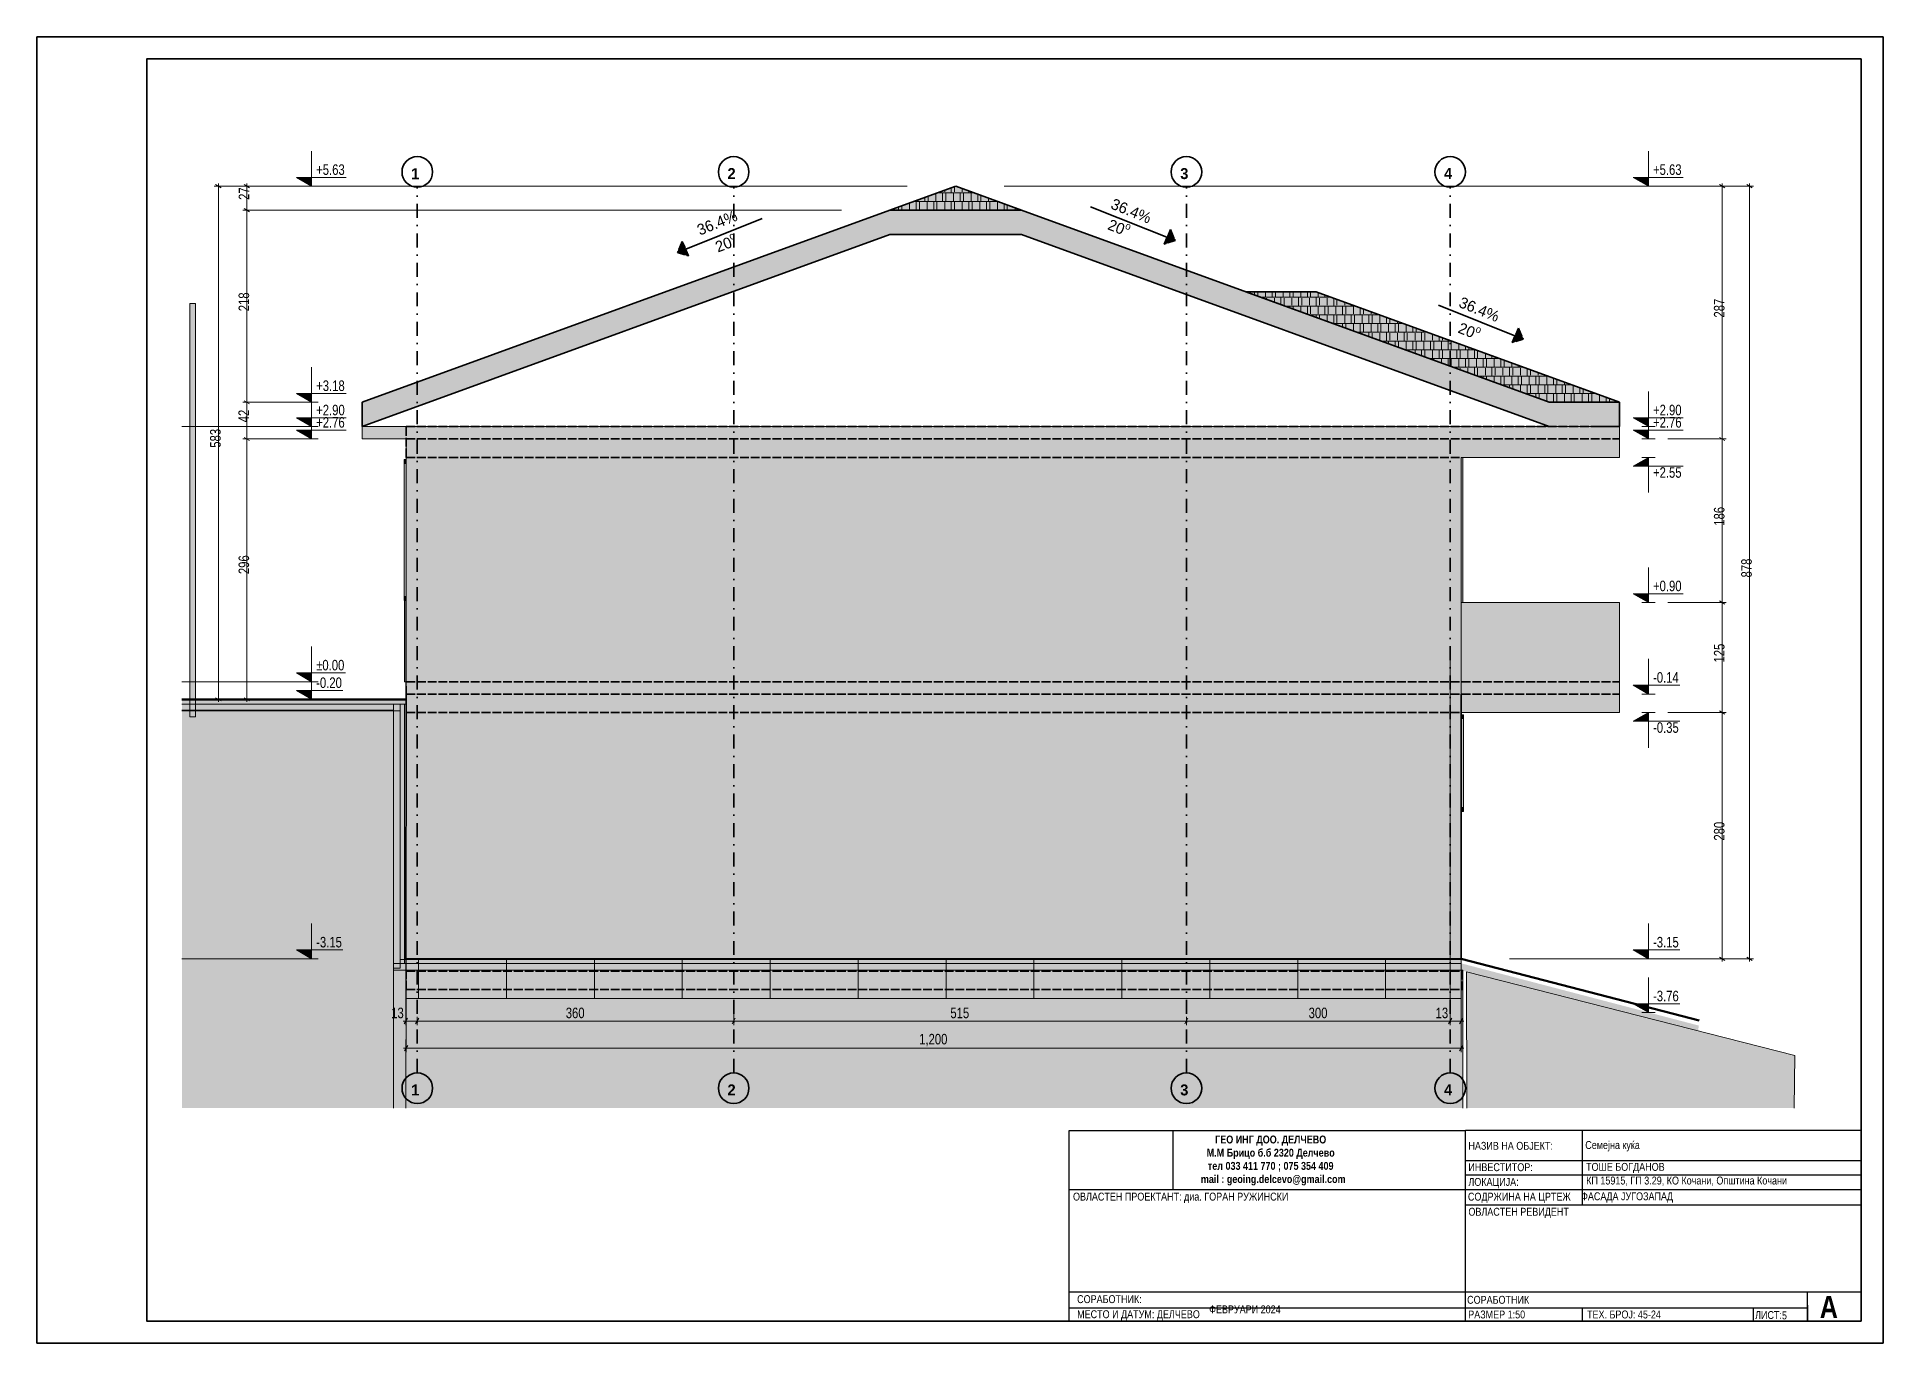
# Model space of a CAD drawing. Extents: x -1929 to 256751, y -18317 to 36108.
# Drawn here: x 145352 to 166352, y 2225 to 17075 of the extents above; entities that cross this region are included whole.
import ezdxf

# ---------------------------------------------------------------- set-up
doc = ezdxf.new("R2010")
doc.units = 0
doc.header["$LTSCALE"] = 5
doc.header["$MEASUREMENT"] = 0
doc.linetypes.add('- Осеви линии', pattern=[670.277762, 317.5, -176.388889, 0, -176.388874])
doc.linetypes.add('- Скирити линии', pattern=[245, 200, -45])
for name, color, linetype, lineweight in [('1', 8, 'Continuous', 13), ('101', 253, 'Continuous', 15), ('129', 255, 'Continuous', 0), ('133', 255, 'Continuous', 0), ('164', 255, 'Continuous', 15), ('21', 7, 'Continuous', 50), ('41', 7, 'Continuous', 35), ('46', 9, 'Continuous', 35), ('7', 7, 'Continuous', 25), ('85', 252, 'Continuous', 20)]:
    doc.layers.add(name, color=color, linetype=linetype, lineweight=lineweight)
for name, color, linetype, lineweight, true_color in [('142', 7, 'Continuous', 35, 0x2a2a2a), ('162', 7, 'Continuous', 15, 0xaaaaaa), ('3', 7, 'Continuous', 18, 0x7c7c7c), ('61', 7, 'Continuous', 20, 0x6a6a6a), ('65', 7, 'Continuous', 20, 0x4e4e4e), ('87', 7, 'Continuous', 20, 0x6a6a6a), ('88', 7, 'Continuous', 20, 0x5e5e5e), ('89', 7, 'Continuous', 20, 0x111111)]:
    doc.layers.add(name, color=color, linetype=linetype, lineweight=lineweight, true_color=true_color)
doc.layers.add('4 _ - Фрагмент - Разрез.2D Elements', color=7, linetype='Continuous')
doc.layers.add('RGB colored ARCHICAD elements', color=7, linetype='Continuous')
doc.styles.add('GENERATED_STYLE_4', font='arial.ttf')
doc.styles.add('GENERATED_STYLE_5', font='arialbd.ttf')
doc.styles.add('GENERATED_STYLE_6', font='Cambria Math.ttf')

msp = doc.modelspace()

# ---------------------------------------------------------------- texts
at = {"layer": '1', "linetype": 'Continuous', "lineweight": 13, "char_height": 120, "attachment_point": 7, "style": 'GENERATED_STYLE_6'}
for s, insert in [('\\A1;{\\W0.800000x;\\pql;\\fCentury Gothic|b0|i0|c0|p34;+5.63}', (148528.2, 15505.1)), ('\\A1;{\\W0.800000x;\\pql;\\fCentury Gothic|b0|i0|c0|p34;+5.63}', (163735, 15505.1)), ('\\A1;{\\W0.800000x;\\pql;\\fCentury Gothic|b0|i0|c0|p34;+3.18}', (148528.2, 13048.3)), ('\\A1;{\\W0.800000x;\\pql;\\fCentury Gothic|b0|i0|c0|p34;+2.90}', (148528.2, 12771.6)), ('\\A1;{\\W0.800000x;\\pql;\\fCentury Gothic|b0|i0|c0|p34;+2.90}', (163735, 12771.6)), ('\\A1;{\\W0.800000x;\\pql;\\fCentury Gothic|b0|i0|c0|p34;+2.76}', (148528.2, 12631.6)), ('\\A1;{\\W0.800000x;\\pql;\\fCentury Gothic|b0|i0|c0|p34;+2.76}', (163735, 12631.6)), ('\\A1;{\\W0.800000x;\\pql;\\fCentury Gothic|b0|i0|c0|p34;+2.55}', (163735, 12061.6)), ('\\A1;{\\W0.800000x;\\pql;\\fCentury Gothic|b0|i0|c0|p34;+0.90}', (163735, 10771.6)), ('\\A1;{\\W0.800000x;\\pql;\\fCentury Gothic|b0|i0|c0|p34;±0.00}', (148528.2, 9871.6)), ('\\A1;{\\W0.800000x;\\pql;\\fCentury Gothic|b0|i0|c0|p34;-0.20}', (148528.2, 9671.6)), ('\\A1;{\\W0.800000x;\\pql;\\fCentury Gothic|b0|i0|c0|p34;-0.14}', (163735, 9731.6)), ('\\A1;{\\W0.800000x;\\pql;\\fCentury Gothic|b0|i0|c0|p34;-0.35}', (163735, 9161.6)), ('\\A1;{\\W0.800000x;\\pql;\\fCentury Gothic|b0|i0|c0|p34;-3.15}', (148528.2, 6721.6)), ('\\A1;{\\W0.800000x;\\pql;\\fCentury Gothic|b0|i0|c0|p34;-3.15}', (163735, 6721.6)), ('\\A1;{\\W0.800000x;\\pql;\\fCentury Gothic|b0|i0|c0|p34;-3.76}', (163735, 6109.4)), ('\\A1;{\\W0.800000x;\\pql;\\fCentury Gothic|b0|i0|c0|p34;13}', (149381.7, 5917.1)), ('\\A1;{\\W0.800000x;\\pql;\\fCentury Gothic|b0|i0|c0|p34;360}', (151367.5, 5917.1)), ('\\A1;{\\W0.800000x;\\pql;\\fCentury Gothic|b0|i0|c0|p34;515}', (155742.4, 5917.1)), ('\\A1;{\\W0.800000x;\\pql;\\fCentury Gothic|b0|i0|c0|p34;300}', (159817.4, 5917.1)), ('\\A1;{\\W0.800000x;\\pql;\\fCentury Gothic|b0|i0|c0|p34;13}', (161261.8, 5917.1)), ('\\A1;{\\W0.800000x;\\pql;\\fCentury Gothic|b0|i0|c0|p34;1,200}', (155387.1, 5598.6))]:
    msp.add_mtext(s, dxfattribs=dict(at, insert=insert))
at = {"layer": '1', "linetype": 'Continuous', "lineweight": 13, "char_height": 120, "attachment_point": 7, "rotation": 90, "style": 'GENERATED_STYLE_6'}
for s, insert in [('\\A1;{\\W0.800000x;\\pql;\\fCentury Gothic|b0|i0|c0|p34;27}', (147767.1, 15222.5)), ('\\A1;{\\W0.800000x;\\pql;\\fCentury Gothic|b0|i0|c0|p34;218}', (147767.1, 13956.6)), ('\\A1;{\\W0.800000x;\\pql;\\fCentury Gothic|b0|i0|c0|p34;287}', (164549.4, 13884.8)), ('\\A1;{\\W0.800000x;\\pql;\\fCentury Gothic|b0|i0|c0|p34;42}', (147764, 12693.9)), ('\\A1;{\\W0.800000x;\\pql;\\fCentury Gothic|b0|i0|c0|p34;583}', (147443.1, 12404.8)), ('\\A1;{\\W0.800000x;\\pql;\\fCentury Gothic|b0|i0|c0|p34;186}', (164549.4, 11518)), ('\\A1;{\\W0.800000x;\\pql;\\fCentury Gothic|b0|i0|c0|p34;296}', (147767.1, 10968)), ('\\A1;{\\W0.800000x;\\pql;\\fCentury Gothic|b0|i0|c0|p34;878}', (164859.7, 10929.8)), ('\\A1;{\\W0.800000x;\\pql;\\fCentury Gothic|b0|i0|c0|p34;125}', (164549.4, 9963)), ('\\A1;{\\W0.800000x;\\pql;\\fCentury Gothic|b0|i0|c0|p34;280}', (164549.4, 7938))]:
    msp.add_mtext(s, dxfattribs=dict(at, insert=insert))
at = {"layer": '4 _ - Фрагмент - Разрез.2D Elements', "linetype": 'Continuous', "lineweight": 35, "char_height": 90}
for s, insert, attachment_point, style in [('\\A1;\\pxqc;{\\fCentury Gothic|b1|i0|c204|p34;\\W0.85;ГЕО ИНГ ДОО. ДЕЛЧЕВО\\PМ.М Брицо б.б 2320 Делчево \\Pтел 033 411 770 ; 075 354 409 \\P  mail : geoing.delcevo@gmail.com}', (159386.1, 4300.9), 5, 'GENERATED_STYLE_5'), ('\\A1;{\\W0.850000x;\\pql;\\fCentury Gothic|b0|i0|c204|p34;КП 15915, ГП 3.29, КО Кочани, Општина Кочани\\P\\pql;\\fCentury Gothic|b0|i0|c204|p34;}', (162974.8, 4064.8), 4, 'GENERATED_STYLE_4'), ('\\A1;{\\W0.850000x;\\pql;\\fCentury Gothic|b0|i0|c204|p34;ОВЛАСТЕН РЕВИДЕНТ\\P\\pqc;\\fCentury Gothic|b0|i0|c204|p34;}', (161635.1, 3705), 4, 'GENERATED_STYLE_4')]:
    msp.add_mtext(s, dxfattribs=dict(at, insert=insert, attachment_point=attachment_point, style=style))
at = {"layer": '41', "color": 7, "linetype": 'Continuous', "lineweight": 35, "char_height": 90, "attachment_point": 4, "style": 'GENERATED_STYLE_4'}
for s, insert in [('\\A1;{\\W0.850000x;\\pql;\\fCentury Gothic|b0|i0|c204|p34;НАЗИВ НА ОБЈЕКТ:}', (161635.1, 4467.2)), ('\\A1;{\\W0.850000x;\\pql;\\fCentury Gothic|b0|i0|c204|p34;Семејна куќа}', (162964.4, 4463.4)), ('\\A1;{\\W0.850000x;\\pql;\\fCentury Gothic|b0|i0|c204|p34;ИНВЕСТИТОР:}', (161635.1, 4224.2)), ('\\A1;{\\W0.850000x;\\pql;\\fCentury Gothic|b0|i0|c204|p34;ТОШЕ БОГДАНОВ}', (162973.6, 4215.5)), ('\\A1;{\\W0.850000x;\\pql;\\fCentury Gothic|b0|i0|c204|p34;ЛОКАЦИЈА:}', (161635.1, 4044.4)), ('\\A1;{\\W0.850000x;\\pql;\\fCentury Gothic|b0|i0|c204|p34;ОВЛАСТЕН ПРОЕКТАНТ: диа. \\fCentury Gothic|b0|i0|c204|p34;ГОРАН РУЖИНСКИ}', (157137.3, 3877.5)), ('\\A1;{\\W0.850000x;\\pql;\\fCentury Gothic|b0|i0|c204|p34;СОДРЖИНА НА ЦРТЕЖ}', (161629.8, 3876.6)), ('\\A1;{\\W0.850000x;\\pql;\\fCentury Gothic|b0|i0|c204|p34;СОРАБОТНИК:}', (157184.2, 2724)), ('\\A1;{\\W0.850000x;\\pql;\\fCentury Gothic|b0|i0|c204|p34;СОРАБОТНИК}', (161620.4, 2716.4)), ('\\A1;{\\W0.850000x;\\pql;\\fCentury Gothic|b0|i0|c204|p34;МЕСТО И ДАТУМ: ДЕЛЧЕВО}', (157184.2, 2540.3)), ('\\A1;{\\W0.850000x;\\pql;\\fCentury Gothic|b0|i0|c204|p34;ФЕВРУАРИ 2024\\P\\pql;\\fCentury Gothic|b0|i0|c204|p34;}', (158685.7, 2607.6)), ('\\A1;{\\W0.850000x;\\pql;\\fCentury Gothic|b0|i0|c204|p34;РАЗМЕР 1:50}', (161632.8, 2549.7)), ('\\A1;{\\W0.850000x;\\pql;\\fCentury Gothic|b0|i0|c204|p34;ТЕХ. БРОЈ: \\fCentury Gothic|b0|i0|c204|p34;45-24}', (162984.3, 2549.7)), ('\\A1;{\\W0.850000x;\\pql;\\fCentury Gothic|b0|i0|c204|p34;ЛИСТ: }', (164896, 2543.5))]:
    msp.add_mtext(s, dxfattribs=dict(at, insert=insert))
at = {"layer": '46', "color": 254, "linetype": 'Continuous', "lineweight": 35}
for s, insert, char_height, attachment_point, style in [('\\A1;{\\pqc;\\fCentury Gothic|b1|i0|c204|p34;1}', (149654.8, 15520.8), 125, 5, 'GENERATED_STYLE_5'), ('\\A1;{\\pqc;\\fCentury Gothic|b1|i0|c204|p34;2}', (153253.4, 15522.4), 125, 5, 'GENERATED_STYLE_5'), ('\\A1;{\\pqc;\\fCentury Gothic|b1|i0|c204|p34;3}', (158403.4, 15520.8), 125, 5, 'GENERATED_STYLE_5'), ('\\A1;{\\pqc;\\fCentury Gothic|b1|i0|c204|p34;4}', (161404, 15522.4), 125, 5, 'GENERATED_STYLE_5'), ('\\A1;{\\pqc;\\fCentury Gothic|b1|i0|c204|p34;1}', (149654.8, 5102.6), 125, 5, 'GENERATED_STYLE_5'), ('\\A1;{\\pqc;\\fCentury Gothic|b1|i0|c204|p34;2}', (153253.4, 5104.2), 125, 5, 'GENERATED_STYLE_5'), ('\\A1;{\\pqc;\\fCentury Gothic|b1|i0|c204|p34;3}', (158403.4, 5102.6), 125, 5, 'GENERATED_STYLE_5'), ('\\A1;{\\pqc;\\fCentury Gothic|b1|i0|c204|p34;4}', (161404, 5104.2), 125, 5, 'GENERATED_STYLE_5'), ('\\A1;{\\W0.850000x;\\pql;\\fCentury Gothic|b0|i0|c204|p34;ФАСАДА \\fCentury Gothic|b0|i0|c204|p34;ЈУГОЗАПАД}', (162916.6, 3880.9), 90, 4, 'GENERATED_STYLE_4'), ('\\A1;{\\W0.850000x;\\pql;\\fCentury Gothic|b1|i0|c204|p34;А}', (165632.2, 2636.5), 250, 4, 'GENERATED_STYLE_5'), ('\\A1;{\\W0.850000x;\\pql;\\fCentury Gothic|b0|i0|c204|p34;5}', (165201.5, 2538.9), 90, 4, 'GENERATED_STYLE_4')]:
    msp.add_mtext(s, dxfattribs=dict(at, insert=insert, char_height=char_height, attachment_point=attachment_point, style=style))
at = {"layer": '46', "color": 254, "linetype": 'Continuous', "lineweight": 35, "char_height": 125, "attachment_point": 5, "style": 'GENERATED_STYLE_4'}
for s, insert, rotation in [('\\A1;{\\pqc;\\fCentury Gothic|b0|i0|c204|p34;36.4%}', (157799.3, 15096.5), 337.96923), ('\\A1;{\\pqc;\\fCentury Gothic|b0|i0|c204|p34;36.4%}', (153089.5, 14962), 22.03077), ('\\A1;{\\pqc;\\fCentury Gothic|b0|i0|c204|p34;20\\fCentury Gothic|b0|i0|c204|p34;\\A1{\\H.66x;\\Sо^  ;}}', (157659.1, 14904.7), 338.82195), ('\\A1;{\\pqc;\\fCentury Gothic|b0|i0|c204|p34;20\\fCentury Gothic|b0|i0|c204|p34;\\A1{\\H.66x;\\Sо^  ;}}', (153190.8, 14726.1), 21.17805), ('\\A1;{\\pqc;\\fCentury Gothic|b0|i0|c204|p34;36.4%}', (161758.3, 13977.1), 337.96923), ('\\A1;{\\pqc;\\fCentury Gothic|b0|i0|c204|p34;20\\fCentury Gothic|b0|i0|c204|p34;\\A1{\\H.66x;\\Sо^  ;}}', (161644.3, 13730.2), 338.82195)]:
    msp.add_mtext(s, dxfattribs=dict(at, insert=insert, rotation=rotation))

# ---------------------------------------------------------------- blocks, each defined once
blk = doc.blocks.new('*X261')
at = {"layer": '1', "color": 250, "linetype": 'Continuous', "lineweight": 13, "true_color": 0x2a2a2a}
for p, q in [((202.02, 260.51), (202.02, 259.59)), ((202.76, 259.76), (202.76, 260.78)), ((204.52, 259.76), (204.52, 261.41)), ((210.02, 261.58), (204.95, 261.58)), ((206.02, 259.59), (206.02, 261.58)), ((206.52, 261.75), (206.52, 262.14)), ((206.76, 259.76), (206.76, 261.41)), ((208.02, 261.58), (208.02, 262.69)), ((208.52, 259.76), (208.52, 261.41)), ((208.76, 261.75), (208.76, 262.96)), ((213.08, 261.58), (210.02, 261.58)), ((210.02, 261.58), (210.02, 259.59)), ((210.52, 261.75), (210.52, 262.51)), ((210.76, 259.76), (210.76, 261.41)), ((212.02, 261.58), (212.02, 261.96)), ((212.52, 259.76), (212.52, 261.41)), ((214.02, 259.59), (214.02, 261.23)), ((214.76, 259.76), (214.76, 260.97)), ((194.52, 257.77), (194.52, 257.78)), ((196.02, 257.6), (196.02, 258.32)), ((196.76, 257.77), (196.76, 258.59)), ((198.52, 257.77), (198.52, 259.23)), ((199.49, 259.59), (202.02, 259.59)), ((200.02, 257.6), (200.02, 259.59)), ((200.52, 259.76), (200.52, 259.96)), ((200.76, 257.77), (200.76, 259.41)), ((202.02, 259.59), (210.02, 259.59)), ((202.52, 257.77), (202.52, 259.41)), ((204.02, 257.6), (204.02, 259.59)), ((204.76, 257.77), (204.76, 259.41)), ((206.52, 257.77), (206.52, 259.41)), ((208.02, 257.6), (208.02, 259.59)), ((208.76, 257.77), (208.76, 259.41)), ((210.02, 259.59), (218.02, 259.59)), ((210.52, 257.77), (210.52, 259.41)), ((212.02, 257.6), (212.02, 259.59)), ((212.76, 257.77), (212.76, 259.41)), ((214.52, 257.77), (214.52, 259.41)), ((216.02, 257.6), (216.02, 259.59)), ((216.52, 259.76), (216.52, 260.32)), ((216.76, 257.77), (216.76, 259.41)), ((218.02, 259.78), (218.02, 259.59)), ((218.02, 259.59), (218.55, 259.59)), ((218.52, 257.77), (218.52, 259.41)), ((220.02, 257.6), (220.02, 259.05)), ((220.76, 257.77), (220.76, 258.78)), ((222.52, 257.77), (222.52, 258.14))]:
    blk.add_line(p, q, dxfattribs=at)
blk = doc.blocks.new('*X262')
at = {"layer": '1', "color": 250, "linetype": 'Continuous', "lineweight": 13, "true_color": 0x2a2a2a}
for p, q in [((275.52, 238.85), (275.52, 239.03)), ((277.02, 238.3), (277.02, 239.03)), ((277.76, 238.04), (277.76, 239.03)), ((283.02, 237.81), (278.39, 237.81)), ((279.02, 237.58), (279.02, 237.81)), ((279.52, 237.98), (279.52, 239.03)), ((279.76, 237.31), (279.76, 237.63)), ((281.02, 237.81), (281.02, 239.03)), ((281.52, 236.67), (281.52, 237.63)), ((281.76, 237.98), (281.76, 239.03)), ((291.02, 237.81), (283.02, 237.81)), ((283.02, 237.81), (283.02, 236.12)), ((283.52, 237.98), (283.52, 239.03)), ((283.76, 235.99), (283.76, 237.63)), ((283.86, 235.81), (291.02, 235.81)), ((285.02, 237.81), (285.02, 239.03)), ((285.02, 235.39), (285.02, 235.81)), ((285.52, 235.99), (285.52, 237.63)), ((285.76, 237.98), (285.76, 239.03)), ((285.76, 235.12), (285.76, 235.64)), ((287.02, 235.81), (287.02, 237.81)), ((287.52, 237.98), (287.52, 239.03)), ((287.52, 234.48), (287.52, 235.64)), ((287.76, 235.99), (287.76, 237.63)), ((289.02, 237.81), (289.02, 239.03)), ((289.02, 233.94), (289.02, 235.81)), ((289.52, 235.99), (289.52, 237.63)), ((289.76, 237.98), (289.76, 239.03)), ((289.76, 234), (289.76, 235.64)), ((294.39, 237.81), (291.02, 237.81)), ((291.02, 237.81), (291.02, 235.81)), ((291.02, 235.81), (299.02, 235.81)), ((291.52, 237.98), (291.52, 238.85)), ((291.52, 234), (291.52, 235.64)), ((291.76, 235.99), (291.76, 237.63)), ((293.02, 237.81), (293.02, 238.3)), ((293.02, 233.82), (293.02, 235.81)), ((293.52, 235.99), (293.52, 237.63)), ((293.76, 237.98), (293.76, 238.04)), ((293.76, 234), (293.76, 235.64)), ((295.02, 235.81), (295.02, 237.58)), ((295.52, 234), (295.52, 235.64)), ((295.76, 235.99), (295.76, 237.31)), ((297.02, 233.82), (297.02, 235.81)), ((297.52, 235.99), (297.52, 236.67)), ((297.76, 234), (297.76, 235.64)), ((299.02, 236.12), (299.02, 235.81)), ((299.02, 235.81), (299.86, 235.81)), ((299.52, 234), (299.52, 235.64)), ((301.02, 233.82), (301.02, 235.39)), ((291.02, 233.82), (289.33, 233.82)), ((299.02, 233.82), (291.02, 233.82)), ((291.02, 233.82), (291.02, 233.21)), ((291.76, 232.94), (291.76, 233.65)), ((293.52, 232.3), (293.52, 233.65)), ((294.8, 231.83), (299.02, 231.83)), ((295.02, 231.83), (295.02, 233.82)), ((295.52, 231.57), (295.52, 231.66)), ((295.76, 232), (295.76, 233.65)), ((297.02, 231.03), (297.02, 231.83)), ((297.52, 232), (297.52, 233.65)), ((297.76, 230.76), (297.76, 231.66)), ((305.33, 233.82), (299.02, 233.82)), ((299.02, 233.82), (299.02, 231.83)), ((299.02, 231.83), (307.02, 231.83)), ((299.52, 230.12), (299.52, 231.66)), ((299.76, 232), (299.76, 233.65)), ((301.02, 229.84), (301.02, 231.83)), ((301.52, 232), (301.52, 233.65)), ((301.76, 234), (301.76, 235.12)), ((301.76, 230.01), (301.76, 231.66)), ((303.02, 231.83), (303.02, 233.82)), ((303.52, 234), (303.52, 234.48)), ((303.52, 230.01), (303.52, 231.66)), ((303.76, 232), (303.76, 233.65)), ((305.02, 233.82), (305.02, 233.94)), ((305.02, 229.84), (305.02, 231.83)), ((305.52, 232), (305.52, 233.65)), ((305.76, 230.01), (305.76, 231.66)), ((307.02, 233.21), (307.02, 231.83)), ((307.02, 231.83), (310.8, 231.83)), ((307.52, 230.01), (307.52, 231.66)), ((307.76, 232), (307.76, 232.94)), ((309.02, 229.84), (309.02, 231.83)), ((309.52, 232), (309.52, 232.3)), ((309.76, 230.01), (309.76, 231.66)), ((311.52, 230.01), (311.52, 231.57)), ((313.02, 229.84), (313.02, 231.03)), ((307.02, 229.84), (300.26, 229.84)), ((301.52, 229.39), (301.52, 229.67)), ((303.02, 228.84), (303.02, 229.84)), ((303.76, 228.57), (303.76, 229.67)), ((305.52, 228.02), (305.52, 229.67)), ((305.73, 227.85), (307.02, 227.85)), ((315.02, 229.84), (307.02, 229.84)), ((307.02, 229.84), (307.02, 227.85)), ((307.02, 227.85), (315.02, 227.85)), ((307.52, 227.2), (307.52, 227.68)), ((307.76, 228.02), (307.76, 229.67)), ((309.02, 226.66), (309.02, 227.85)), ((309.52, 228.02), (309.52, 229.67)), ((309.76, 226.39), (309.76, 227.68)), ((311.02, 227.85), (311.02, 229.84)), ((311.52, 226.03), (311.52, 227.68)), ((311.76, 228.02), (311.76, 229.67)), ((313.02, 225.86), (313.02, 227.85)), ((313.52, 228.02), (313.52, 229.67)), ((313.76, 230.01), (313.76, 230.76)), ((313.76, 226.03), (313.76, 227.68)), ((316.26, 229.84), (315.02, 229.84)), ((315.02, 229.84), (315.02, 227.85)), ((315.02, 227.85), (321.73, 227.85)), ((315.52, 230.01), (315.52, 230.12)), ((315.52, 226.03), (315.52, 227.68)), ((315.76, 228.02), (315.76, 229.67)), ((317.02, 225.86), (317.02, 227.85)), ((317.52, 228.02), (317.52, 229.39)), ((317.76, 226.03), (317.76, 227.68)), ((319.02, 227.85), (319.02, 228.84)), ((319.52, 226.03), (319.52, 227.68)), ((319.76, 228.02), (319.76, 228.57)), ((321.02, 225.86), (321.02, 227.85)), ((321.76, 226.03), (321.76, 227.68)), ((323.52, 226.03), (323.52, 227.2)), ((315.02, 225.86), (311.2, 225.86)), ((311.76, 225.66), (311.76, 225.69)), ((313.52, 225.02), (313.52, 225.69)), ((323.02, 225.86), (315.02, 225.86)), ((315.02, 225.86), (315.02, 224.47)), ((315.76, 224.2), (315.76, 225.69)), ((316.67, 223.87), (323.02, 223.87)), ((317.02, 223.75), (317.02, 223.87)), ((317.52, 224.04), (317.52, 225.69)), ((317.76, 223.48), (317.76, 223.7)), ((319.02, 223.87), (319.02, 225.86)), ((319.52, 222.84), (319.52, 223.7)), ((319.76, 224.04), (319.76, 225.69)), ((321.02, 222.29), (321.02, 223.87)), ((321.52, 224.04), (321.52, 225.69)), ((321.76, 222.05), (321.76, 223.7)), ((327.2, 225.86), (323.02, 225.86)), ((323.02, 225.86), (323.02, 223.87)), ((323.02, 223.87), (331.02, 223.87)), ((323.52, 222.05), (323.52, 223.7)), ((323.76, 224.04), (323.76, 225.69)), ((325.02, 225.86), (325.02, 226.66)), ((325.02, 221.88), (325.02, 223.87)), ((325.52, 224.04), (325.52, 225.69)), ((325.76, 226.03), (325.76, 226.39)), ((325.76, 222.05), (325.76, 223.7)), ((327.02, 223.87), (327.02, 225.86)), ((327.52, 222.05), (327.52, 223.7)), ((327.76, 224.04), (327.76, 225.66)), ((329.02, 221.88), (329.02, 223.87)), ((329.52, 224.04), (329.52, 225.02)), ((329.76, 222.05), (329.76, 223.7)), ((331.02, 224.47), (331.02, 223.87)), ((331.02, 223.87), (332.67, 223.87)), ((331.52, 222.05), (331.52, 223.7)), ((331.76, 224.04), (331.76, 224.2)), ((333.02, 221.88), (333.02, 223.75)), ((333.76, 222.05), (333.76, 223.48)), ((335.52, 222.05), (335.52, 222.84)), ((323.02, 221.88), (322.14, 221.88)), ((331.02, 221.88), (323.02, 221.88)), ((323.02, 221.88), (323.02, 221.56)), ((323.76, 221.29), (323.76, 221.71)), ((325.52, 220.65), (325.52, 221.71)), ((327.02, 220.11), (327.02, 221.88)), ((327.61, 219.89), (331.02, 219.89)), ((327.76, 220.06), (327.76, 221.71)), ((329.02, 219.38), (329.02, 219.89)), ((329.52, 220.06), (329.52, 221.71)), ((329.76, 219.11), (329.76, 219.72)), ((338.14, 221.88), (331.02, 221.88)), ((331.02, 221.88), (331.02, 219.89)), ((331.02, 219.89), (339.02, 219.89)), ((331.52, 218.47), (331.52, 219.72)), ((331.76, 220.06), (331.76, 221.71)), ((333.02, 217.92), (333.02, 219.89)), ((333.52, 220.06), (333.52, 221.71)), ((333.76, 218.07), (333.76, 219.72)), ((335.02, 219.89), (335.02, 221.88)), ((335.52, 218.07), (335.52, 219.72)), ((335.76, 220.06), (335.76, 221.71)), ((337.02, 221.88), (337.02, 222.29)), ((337.02, 217.9), (337.02, 219.89)), ((337.52, 220.06), (337.52, 221.71)), ((337.76, 218.07), (337.76, 219.72)), ((339.02, 221.56), (339.02, 219.89)), ((339.02, 219.89), (343.61, 219.89)), ((339.52, 218.07), (339.52, 219.72)), ((339.76, 220.06), (339.76, 221.29)), ((341.02, 217.9), (341.02, 219.89)), ((341.52, 220.06), (341.52, 220.65)), ((341.76, 218.07), (341.76, 219.72)), ((343.02, 219.89), (343.02, 220.11)), ((343.52, 218.07), (343.52, 219.72)), ((345.02, 217.9), (345.02, 219.38)), ((345.76, 218.07), (345.76, 219.11)), ((347.52, 218.07), (347.52, 218.47)), ((339.02, 217.9), (333.08, 217.9)), ((335.02, 217.19), (335.02, 217.9)), ((335.76, 216.93), (335.76, 217.73)), ((337.52, 216.28), (337.52, 217.73)), ((338.55, 215.91), (339.02, 215.91)), ((347.02, 217.9), (339.02, 217.9)), ((339.02, 217.9), (339.02, 215.91)), ((339.02, 215.91), (347.02, 215.91)), ((339.52, 215.56), (339.52, 215.74)), ((339.76, 216.08), (339.76, 217.73)), ((341.02, 215.01), (341.02, 215.91)), ((341.52, 216.08), (341.52, 217.73)), ((341.76, 214.74), (341.76, 215.74)), ((343.02, 215.91), (343.02, 217.9)), ((343.52, 214.1), (343.52, 215.74)), ((343.76, 216.08), (343.76, 217.73)), ((345.02, 213.92), (345.02, 215.91)), ((345.52, 216.08), (345.52, 217.73)), ((345.76, 214.09), (345.76, 215.74)), ((349.08, 217.9), (347.02, 217.9)), ((347.02, 217.9), (347.02, 215.91)), ((347.02, 215.91), (354.55, 215.91)), ((347.52, 214.09), (347.52, 215.74)), ((347.76, 216.08), (347.76, 217.73)), ((349.02, 217.9), (349.02, 217.92)), ((349.02, 213.92), (349.02, 215.91)), ((349.52, 216.08), (349.52, 217.73)), ((349.76, 214.09), (349.76, 215.74)), ((351.02, 215.91), (351.02, 217.19)), ((351.52, 214.09), (351.52, 215.74)), ((351.76, 216.08), (351.76, 216.93)), ((353.02, 213.92), (353.02, 215.91)), ((353.52, 216.08), (353.52, 216.28)), ((353.76, 214.09), (353.76, 215.74)), ((355.52, 214.09), (355.52, 215.56)), ((357.02, 213.92), (357.02, 215.01)), ((357.76, 214.09), (357.76, 214.74)), ((359.52, 214.09), (359.52, 214.1))]:
    blk.add_line(p, q, dxfattribs=at)

# ---------------------------------------------------------------- hatches: boundary and pattern name
at = {"linetype": 'Continuous', "lineweight": 0}
for points in [[(149552.6, 9535.9), (147001.2, 9535.9), (147001.2, 9489.5), (149550.5, 9489.5), (149552.6, 9489.1)], [(149485.1, 6540.2), (149531.4, 6540.2), (149531.4, 9489.5), (149485.1, 9489.5)], [(161552.6, 6586.6), (149485.1, 6586.6), (149485.1, 6540.2), (161552.6, 6540.2)]]:
    msp.add_hatch(color=256, dxfattribs=at).paths.add_polyline_path(points)
at = {"linetype": 'Continuous', "lineweight": 0, "true_color": 0xb5b5b5}
for points in [[(147001.2, 4896.5), (149408.7, 4896.5), (149408.7, 9419.6), (147001.2, 9419.6)], [(149406.6, 4896.5), (161573.3, 4896.5), (161572.8, 6463.8), (161511.7, 6463.8), (149410.8, 6463.8)], [(161614.9, 6445.9), (161618.6, 4896.5), (165341.3, 4896.5), (165348.4, 5496.1)]]:
    msp.add_hatch(color=253, dxfattribs=at).paths.add_polyline_path(points)
at = {"layer": '142', "linetype": 'Continuous', "lineweight": 35, "true_color": 0x2a2a2a}
for points in [[(149483.6, 9489.5), (147001.2, 9489), (147001.2, 9412.4), (149483.6, 9412.4)], [(149408.7, 9489.5), (149408.7, 6487), (149485.1, 6487), (149485.1, 9489.5)], [(149409.5, 6540.2), (149409.5, 6463.8), (161552.4, 6463.8), (161552.4, 6540.2)]]:
    msp.add_hatch(color=250, dxfattribs=at).paths.add_polyline_path(points)
at = {"layer": '162', "linetype": 'Continuous', "lineweight": 15, "true_color": 0x2a2a2a}
for points in [[(152691.1, 14750.1), (152639.2, 14624.8), (152764.7, 14585.3)], [(158246.7, 14884.6), (158173.2, 14719.9), (158298.7, 14759.4)], [(162205.7, 13765.2), (162132.2, 13600.5), (162257.7, 13640)]]:
    msp.add_hatch(color=250, dxfattribs=at).paths.add_polyline_path(points)
at = {"layer": '41', "linetype": 'Continuous', "lineweight": 35, "true_color": 0x2a2a2a}
msp.add_hatch(color=250, dxfattribs=at).paths.add_polyline_path([(164254.5, 5835.4), (161552.6, 6542.6), (161552.6, 6462.9), (164248.6, 5759.9)])
at = {"layer": '85', "linetype": 'Continuous', "lineweight": 20}
for points in [[(148475.6, 15378.1), (148475.6, 15478.1), (148302.6, 15478.1)], [(163682.5, 15378.1), (163682.5, 15478.1), (163509.5, 15478.1)], [(148475.6, 12921.3), (148475.6, 13021.3), (148302.6, 13021.3)], [(148475.6, 12644.6), (148475.6, 12744.6), (148302.6, 12744.6)], [(148475.6, 12504.6), (148475.6, 12604.6), (148302.6, 12604.6)], [(163682.5, 12644.6), (163682.5, 12744.6), (163509.5, 12744.6)], [(163682.5, 12504.6), (163682.5, 12604.6), (163509.5, 12604.6)], [(163682.5, 12294.6), (163509.5, 12194.6), (163682.5, 12194.6)], [(163682.5, 10644.6), (163682.5, 10744.6), (163509.5, 10744.6)], [(148475.6, 9744.6), (148475.6, 9844.6), (148302.6, 9844.6)], [(163682.5, 9604.6), (163682.5, 9704.6), (163509.5, 9704.6)], [(148475.6, 9544.6), (148475.6, 9644.6), (148302.6, 9644.6)], [(163682.5, 9394.6), (163509.5, 9294.6), (163682.5, 9294.6)], [(148475.6, 6594.6), (148475.6, 6694.6), (148302.6, 6694.6)], [(163682.5, 6594.6), (163682.5, 6694.6), (163509.5, 6694.6)], [(163682.5, 5982.4), (163682.5, 6082.4), (163509.5, 6082.4)]]:
    msp.add_hatch(color=256, dxfattribs=at).paths.add_polyline_path(points)
at = {"layer": '89', "linetype": 'Continuous', "lineweight": 20, "true_color": 0x222222}
h = msp.add_hatch(dxfattribs=at)
h.set_pattern_fill('GRID_100X100_0001', color=250, scale=50.000024, style=0, pattern_type=2)
h.set_pattern_definition([(0, (92692.3, 9744.6), (0, 1000), []), (90, (92692.3, 9744.6), (-1000, 0), [])])
h.paths.add_polyline_path([(149552.6, 6144.6), (161552.6, 6144.6), (161552.6, 6594.6), (149552.6, 6594.6)])
at = {"layer": 'RGB colored ARCHICAD elements', "linetype": 'Continuous', "lineweight": 0, "true_color": 0x7a7878}
for points in [[(155802.6, 15378.1), (155052.6, 15105.1), (156552.6, 15105.1)], [(159902.6, 14177), (159102.6, 14177), (162552.6, 12921.3), (163352.6, 12921.3)]]:
    msp.add_hatch(color=8, dxfattribs=at).paths.add_polyline_path(points)
at = {"layer": 'RGB colored ARCHICAD elements', "linetype": 'Continuous', "lineweight": 0, "true_color": 0xccbeac}
for points in [[(149052.6, 12825.5), (155052.6, 15009.3), (155052.6, 15105.1), (149052.6, 12921.3)], [(149052.6, 12793.6), (155052.6, 14977.4), (155052.6, 15009.3), (149052.6, 12825.5)], [(149052.6, 12793.6), (149052.6, 12644.6), (155052.6, 14828.4), (155052.6, 14977.4)], [(156552.6, 15105.1), (155052.6, 15105.1), (155052.6, 15009.3), (156552.6, 15009.3)], [(155052.6, 15009.3), (155052.6, 14977.4), (156552.6, 14977.4), (156552.6, 15009.3)], [(156552.6, 14977.4), (155052.6, 14977.4), (155052.6, 14828.4), (156552.6, 14828.4)], [(156552.6, 15009.3), (162552.6, 12825.5), (162552.6, 12921.3), (156552.6, 15105.1)], [(156552.6, 14977.4), (162552.6, 12793.6), (162552.6, 12825.5), (156552.6, 15009.3)], [(156552.6, 14977.4), (156552.6, 14828.4), (162552.6, 12644.6), (162552.6, 12793.6)], [(163352.6, 12921.3), (162552.6, 12921.3), (162552.6, 12825.5), (163352.6, 12825.5)], [(162552.6, 12825.5), (162552.6, 12793.6), (163352.6, 12793.6), (163352.6, 12825.5)], [(163352.6, 12793.6), (162552.6, 12793.6), (162552.6, 12644.6), (163352.6, 12644.6)]]:
    msp.add_hatch(color=9, dxfattribs=at).paths.add_polyline_path(points)
at = {"layer": 'RGB colored ARCHICAD elements', "linetype": 'Continuous', "lineweight": 0, "true_color": 0xdbd9cf}
for points in [[(147092.7, 9344.6), (147105.4, 9344.6), (147105.4, 14044.6), (147092.7, 14044.6)], [(147105.4, 14044.6), (147105.4, 9344.6), (147124.5, 9344.6), (147124.5, 14044.6)], [(147124.5, 14044.6), (147124.5, 9344.6), (147140.7, 9344.6), (147140.7, 14044.6)], [(147140.7, 14044.6), (147140.7, 9344.6), (147151.6, 9344.6), (147151.6, 14044.6)], [(147151.6, 14044.6), (147151.6, 9344.6), (147155.4, 9344.6), (147155.4, 14044.6)]]:
    msp.add_hatch(color=254, dxfattribs=at).paths.add_polyline_path(points)
at = {"layer": 'RGB colored ARCHICAD elements', "linetype": 'Continuous', "lineweight": 0, "true_color": 0xf2eee3}
for points in [[(149052.6, 12644.6), (149052.6, 12504.6), (149552.6, 12504.6), (149552.6, 12644.6)], [(149552.6, 12644.6), (149552.6, 9744.6), (149802.6, 9744.6), (149802.6, 12644.6)], [(163102.6, 12644.6), (149802.6, 12644.6), (149802.6, 12294.6), (153150.3, 12294.6), (153150.3, 12504.6), (153400.3, 12504.6), (153400.3, 12294.6), (158302.6, 12294.6), (158302.6, 12504.6), (158552.6, 12504.6), (158552.6, 12294.6), (161302.6, 12294.6), (161302.6, 12504.6), (161552.6, 12504.6), (161552.6, 12294.6), (163102.6, 12294.6)], [(163102.6, 12644.6), (163102.6, 12294.6), (163352.6, 12294.6), (163352.6, 12644.6)], [(153150.3, 12504.6), (153150.3, 9744.6), (153400.3, 9744.6), (153400.3, 12504.6)], [(158302.6, 12504.6), (158302.6, 9744.6), (158552.6, 9744.6), (158552.6, 12504.6)], [(161302.6, 12504.6), (161302.6, 9744.6), (161552.6, 9744.6), (161552.6, 12504.6)], [(149802.6, 9744.6), (153150.3, 9744.6), (153150.3, 12294.6), (149802.6, 12294.6)], [(153400.3, 12294.6), (153400.3, 9744.6), (158302.6, 9744.6), (158302.6, 12294.6)], [(160502.6, 12294.6), (158552.6, 12294.6), (158552.6, 9744.6), (160502.6, 9744.6)], [(160502.6, 9744.6), (161302.6, 9744.6), (161302.6, 12294.6), (160502.6, 12294.6)], [(161552.6, 9744.6), (163192.6, 9744.6), (163192.6, 10644.6), (161552.6, 10644.6)], [(163352.6, 10644.6), (163192.6, 10644.6), (163192.6, 9744.6), (163352.6, 9744.6)], [(149552.6, 9744.6), (149552.6, 6594.6), (149802.6, 6594.6), (149802.6, 9744.6)], [(149802.6, 9394.6), (153150.3, 9394.6), (153150.3, 9604.6), (153400.3, 9604.6), (153400.3, 9394.6), (158302.6, 9394.6), (158302.6, 9604.6), (158552.6, 9604.6), (158552.6, 9394.6), (161302.6, 9394.6), (161302.6, 9744.6), (149802.6, 9744.6)], [(161302.6, 9744.6), (161302.6, 6594.6), (161552.6, 6594.6), (161552.6, 9744.6)], [(163102.6, 9744.6), (161552.6, 9744.6), (161552.6, 9394.6), (163102.6, 9394.6)], [(163352.6, 9394.6), (163352.6, 9744.6), (163102.6, 9744.6), (163102.6, 9394.6)], [(153150.3, 9604.6), (153150.3, 6594.6), (153400.3, 6594.6), (153400.3, 9604.6)], [(158302.6, 9604.6), (158302.6, 6594.6), (158552.6, 6594.6), (158552.6, 9604.6)], [(149802.6, 6594.6), (153150.3, 6594.6), (153150.3, 9394.6), (149802.6, 9394.6)], [(153400.3, 6594.6), (158302.6, 6594.6), (158302.6, 9394.6), (153400.3, 9394.6)], [(158552.6, 6594.6), (161302.6, 6594.6), (161302.6, 9394.6), (158552.6, 9394.6)]]:
    msp.add_hatch(color=7, dxfattribs=at).paths.add_polyline_path(points)
at = {"layer": 'RGB colored ARCHICAD elements', "linetype": 'Continuous', "lineweight": 0, "true_color": 0x4e4e49}
for points in [[(149527.6, 12219.6), (149552.6, 12219.6), (149552.6, 12269.6), (149527.6, 12269.6)], [(149527.6, 10719.6), (149552.6, 10719.6), (149552.6, 12219.6), (149527.6, 12219.6)], [(161552.6, 12294.6), (161552.6, 10644.6), (161571.6, 10644.6), (161571.6, 12294.6)], [(149527.6, 10669.6), (149552.6, 10669.6), (149552.6, 10719.6), (149527.6, 10719.6)], [(161552.6, 9369.6), (161552.6, 9319.6), (161577.6, 9319.6), (161577.6, 9369.6)], [(161552.6, 9319.6), (161552.6, 8319.6), (161577.6, 8319.6), (161577.6, 9319.6)], [(161552.6, 8319.6), (161552.6, 8269.6), (161577.6, 8269.6), (161577.6, 8319.6)]]:
    msp.add_hatch(color=251, dxfattribs=at).paths.add_polyline_path(points)
at = {"layer": 'RGB colored ARCHICAD elements', "linetype": 'Continuous', "lineweight": 0, "true_color": 0x5b5b5b}
msp.add_hatch(color=251, dxfattribs=at).paths.add_polyline_path([(149552.6, 10669.6), (149533.6, 10669.6), (149533.6, 9744.6), (149552.6, 9744.6)])
at = {"layer": 'RGB colored ARCHICAD elements', "linetype": 'Continuous', "lineweight": 0, "true_color": 0x7f7f7f}
msp.add_hatch(color=8, dxfattribs=at).paths.add_polyline_path([(149552.6, 6144.6), (161552.6, 6144.6), (161552.6, 6594.6), (149552.6, 6594.6)])

# ---------------------------------------------------------------- linework, layer by layer
at = {"layer": '1', "color": 250, "linetype": 'Continuous', "lineweight": 13, "true_color": 0x2a2a2a, "flags": 128}
for points in [[(152691.1, 14750.1), (152639.2, 14624.8), (152764.7, 14585.3)], [(158246.7, 14884.6), (158298.7, 14759.4), (158173.2, 14719.9)], [(162205.7, 13765.2), (162257.7, 13640), (162132.2, 13600.5)], [(149408.7, 9489.5), (149485.1, 9489.5), (149485.1, 6487), (149408.7, 6487)], [(149485.1, 6540.2), (149485.1, 9489.5), (149531.4, 9489.5), (149531.4, 6540.2)], [(149409.5, 6540.2), (149409.5, 6463.8), (161552.4, 6463.8), (161552.4, 6540.2)], [(161552.6, 6586.6), (149485.1, 6586.6), (149485.1, 6540.2), (161552.6, 6540.2)]]:
    msp.add_lwpolyline(points, close=True, dxfattribs=at)
for points in [[(147001.2, 9489.5), (149550.5, 9489.5), (149552.6, 9489.1), (149552.6, 9535.9), (147001.2, 9535.9)], [(147001.2, 9412.4), (149483.6, 9412.4), (149483.6, 9489.5), (147001.2, 9489)]]:
    msp.add_lwpolyline(points, dxfattribs=at)
at = {"layer": '101', "color": 250, "linetype": 'Continuous', "lineweight": 15, "true_color": 0x2a2a2a}
for q in [(149533.6, 10669.6), (149552.6, 9744.6)]:
    msp.add_line((149533.6, 9744.6), q, dxfattribs=at)
at = {"layer": '129', "color": 255, "linetype": 'Continuous', "lineweight": 0, "flags": 128}
for points in [[(161573.3, 4896.5), (161572.8, 6463.8), (161511.7, 6463.8), (149552.6, 6463.8), (149548.4, 4896.5)], [(165341.3, 4896.5), (165348.4, 5496.1), (161614.9, 6445.9), (161618.6, 4896.5)]]:
    msp.add_lwpolyline(points, dxfattribs=at)
at = {"layer": '133', "color": 255, "linetype": 'Continuous', "lineweight": 0, "flags": 128}
msp.add_lwpolyline([(149408.7, 4896.5), (149408.7, 9419.6), (147001.2, 9419.6)], dxfattribs=at)
at = {"layer": '164', "color": 250, "linetype": 'Continuous', "lineweight": 15, "true_color": 0x2a2a2a}
for p, q in [((149802.6, 12644.6), (163102.6, 12644.6)), ((163352.6, 12294.6), (163352.6, 12644.6)), ((161552.6, 12294.6), (163102.6, 12294.6)), ((163102.6, 12294.6), (163352.6, 12294.6)), ((163352.6, 9394.6), (163352.6, 9744.6)), ((163102.6, 9394.6), (161552.6, 9394.6)), ((163102.6, 9394.6), (163352.6, 9394.6))]:
    msp.add_line(p, q, dxfattribs=at)
at = {"layer": '21', "color": 250, "linetype": 'Continuous', "lineweight": 50, "true_color": 0x2a2a2a, "flags": 128}
msp.add_lwpolyline([(164260.5, 5891.5), (161552.6, 6594.6)], dxfattribs=at)
at = {"layer": '3', "color": 250, "linetype": 'Continuous', "lineweight": 18, "true_color": 0x2a2a2a}
for p, q in [((149527.6, 12219.6), (149527.6, 12269.6)), ((149552.6, 12269.6), (149527.6, 12269.6)), ((149527.6, 10719.6), (149527.6, 12219.6)), ((149527.6, 10669.6), (149527.6, 10719.6)), ((149552.6, 10669.6), (149527.6, 10669.6))]:
    msp.add_line(p, q, dxfattribs=at)
at = {"layer": '41', "linetype": 'Continuous', "lineweight": 35}
for p, q in [((155802.6, 15378.1), (155502.6, 15268.9)), ((156552.6, 15105.1), (155802.6, 15378.1)), ((155502.6, 15268.9), (155052.6, 15105.1)), ((149052.6, 12921.3), (155052.6, 15105.1)), ((155052.6, 15105.1), (156552.6, 15105.1)), ((156552.6, 15105.1), (162552.6, 12921.3)), ((155052.6, 14828.4), (149052.6, 12644.6)), ((156552.6, 14828.4), (155052.6, 14828.4)), ((162552.6, 12644.6), (156552.6, 14828.4)), ((159902.6, 14177), (159102.6, 14177)), ((159102.6, 14177), (162552.6, 12921.3)), ((163352.6, 12921.3), (159902.6, 14177)), ((149052.6, 12825.5), (149052.6, 12921.3)), ((149052.6, 12793.6), (149052.6, 12825.5)), ((162552.6, 12921.3), (163352.6, 12921.3)), ((163352.6, 12825.5), (163352.6, 12921.3)), ((163352.6, 12793.6), (163352.6, 12825.5)), ((149052.6, 12644.6), (149052.6, 12793.6)), ((163352.6, 12644.6), (163102.6, 12644.6)), ((163352.6, 12644.6), (163352.6, 12793.6))]:
    msp.add_line(p, q, dxfattribs=at)
at = {"layer": '41', "color": 7, "linetype": 'Continuous', "lineweight": 35, "ltscale": 0.1, "flags": 128}
for points in [[(166351.8, 17075.4), (145351.8, 17075.4), (145351.8, 2225.4), (166351.8, 2225.4)], [(166101.8, 16825.4), (146601.8, 16825.4), (146601.8, 2475.4), (166101.8, 2475.4)]]:
    msp.add_lwpolyline(points, close=True, dxfattribs=at)
at = {"layer": '41', "color": 250, "linetype": '- Осеви линии', "lineweight": 35, "ltscale": 0.1, "true_color": 0x2a2a2a, "flags": 128}
for points in [[(149678.7, 5296.6), (149678.7, 15366.6)], [(153277.3, 5296.6), (153277.3, 15366.6)], [(158427.3, 5296.6), (158427.3, 15366.6)], [(161427.9, 5296.6), (161427.9, 15366.6)]]:
    msp.add_lwpolyline(points, dxfattribs=at)
at = {"layer": '41', "color": 250, "linetype": 'Continuous', "lineweight": 35, "ltscale": 0.1, "true_color": 0x2a2a2a, "flags": 128}
for points in [[(157337.2, 15144.4), (158298.7, 14759.4)], [(153600.7, 15009.9), (152639.2, 14624.8)], [(161296.2, 14025.1), (162257.7, 13640)], [(149552.6, 9544.6), (147001.2, 9544.6)], [(149552.6, 9604.6), (149547.3, 6594.6)], [(161552.6, 9604.6), (161552.6, 6594.6)], [(149547.3, 6594.6), (149547.3, 7296.1)], [(161552.6, 6594.6), (161552.6, 7296.1)], [(161552.6, 6594.6), (149552.6, 6594.6)]]:
    msp.add_lwpolyline(points, dxfattribs=at)
at = {"layer": '41', "color": 250, "linetype": '- Скирити линии', "lineweight": 35, "ltscale": 0.1, "true_color": 0x2a2a2a, "flags": 128}
for points in [[(152691.1, 14750.1), (152639.2, 14624.8), (152764.7, 14585.3)], [(158246.7, 14884.6), (158298.7, 14759.4), (158173.2, 14719.9)], [(162205.7, 13765.2), (162257.7, 13640), (162132.2, 13600.5)]]:
    msp.add_lwpolyline(points, close=True, dxfattribs=at)
for points in [[(149552.6, 12644.6), (163352.6, 12644.6)], [(149552.6, 12294.6), (149552.6, 12644.6)], [(149552.6, 12504.6), (163352.6, 12504.6)], [(149552.6, 12294.6), (161552.6, 12294.6)], [(149552.6, 9744.6), (163352.6, 9744.6)], [(149552.6, 9694.6), (149552.6, 9344.6)], [(149552.6, 9604.6), (163352.6, 9604.6)], [(149552.6, 9394.6), (161552.6, 9394.6)], [(149552.6, 6594.6), (161552.6, 6594.6)], [(149552.6, 6244.6), (149552.6, 6469.8)], [(149552.6, 6454.6), (161552.6, 6454.6)], [(161561.4, 6237.7), (161561.4, 6462.9)], [(149552.6, 6244.6), (161552.6, 6244.6)]]:
    msp.add_lwpolyline(points, dxfattribs=at)
at = {"layer": '41', "color": 250, "linetype": 'Continuous', "lineweight": 35, "true_color": 0x2a2a2a}
for centre in [(149678.7, 15540.7), (153277.3, 15540.7), (158427.3, 15540.7), (161427.9, 15540.7), (149678.7, 5122.5), (153277.3, 5122.5), (158427.3, 5122.5), (161427.9, 5122.5)]:
    msp.add_circle(centre, 174.1, dxfattribs=at)
at = {"layer": '61', "linetype": 'Continuous', "lineweight": 20}
for p, q in [((161571.6, 10644.6), (161571.6, 12294.6)), ((161552.6, 9369.6), (161577.6, 9369.6)), ((161577.6, 9369.6), (161577.6, 9319.6)), ((161577.6, 9319.6), (161577.6, 8319.6)), ((161552.6, 8269.6), (161577.6, 8269.6)), ((161577.6, 8319.6), (161577.6, 8269.6))]:
    msp.add_line(p, q, dxfattribs=at)
at = {"layer": '7', "color": 7, "linetype": 'Continuous', "lineweight": 25}
for p, q in [((166095.1, 4642.6), (161600.6, 4642.6)), ((161600.6, 2475.4), (161600.6, 4642.6)), ((161600.6, 3796.5), (166095.1, 3796.5)), ((162928.6, 2627.1), (162928.6, 2475.4)), ((164872.6, 2627.1), (164872.6, 2475.4))]:
    msp.add_line(p, q, dxfattribs=at)
at = {"layer": '7', "color": 7, "linetype": 'Continuous', "lineweight": 25, "flags": 128}
for points in [[(157095.1, 4642.6), (161600.6, 4642.6)], [(157095.1, 2475.4), (157095.1, 4642.6), (161600.6, 4642.6)], [(158273.9, 4642.6), (158273.9, 3975.1)], [(162928.6, 4642.6), (162928.6, 3796.5)], [(161600.6, 4301.8), (166095.1, 4301.8)], [(161600.6, 4136.8), (166095.1, 4136.8)], [(157095.1, 3971.8), (161600.6, 3971.8)], [(161600.6, 3971.8), (166095.1, 3971.8)], [(157095.1, 2807.6), (166095.1, 2807.6)], [(165492.1, 2657.6), (165492.1, 2475.4), (165492.1, 2807.6)], [(157095.1, 2627.1), (165492.1, 2627.1)], [(157095.1, 2475.4), (166095.1, 2475.4)]]:
    msp.add_lwpolyline(points, dxfattribs=at)
at = {"layer": '85', "linetype": 'Continuous', "lineweight": 20}
for p, q in [((148475.6, 15378.1), (148475.6, 15778.1)), ((163682.5, 15378.1), (163682.5, 15778.1)), ((155252.6, 15378.1), (147368.7, 15378.1)), ((147446.8, 15360.1), (147384.3, 15396.1)), ((147415.6, 15378.1), (147415.6, 15408.7)), ((147415.6, 9544.6), (147415.6, 15378.1)), ((155252.6, 15378.1), (147692.7, 15378.1)), ((147770.9, 15360.1), (147708.4, 15396.1)), ((147739.6, 15378.1), (147739.6, 15408.7)), ((147739.6, 15105.1), (147739.6, 15378.1)), ((148475.6, 15378.1), (148302.6, 15478.1)), ((148302.6, 15478.1), (148475.6, 15478.1)), ((148475.6, 15378.1), (148400.6, 15378.1)), ((148475.6, 15478.1), (148869.9, 15478.1)), ((148475.6, 15378.1), (155252.6, 15378.1)), ((163682.5, 15378.1), (156352.6, 15378.1)), ((164568.8, 15378.1), (156352.6, 15378.1)), ((164879.1, 15378.1), (156352.6, 15378.1)), ((163682.5, 15378.1), (163509.5, 15478.1)), ((163509.5, 15478.1), (163682.5, 15478.1)), ((163682.5, 15478.1), (164076.7, 15478.1)), ((163682.5, 15378.1), (163757.5, 15378.1)), ((164553.2, 15360.1), (164490.7, 15396.1)), ((164521.9, 15378.1), (164521.9, 15408.7)), ((164521.9, 12504.6), (164521.9, 15378.1)), ((164863.4, 15360.1), (164800.9, 15396.1)), ((164832.2, 15378.1), (164832.2, 15408.7)), ((164832.2, 6594.6), (164832.2, 15378.1)), ((147708.4, 15123.2), (147770.9, 15087.1)), ((154502.6, 15105.1), (147692.7, 15105.1)), ((147739.6, 12921.3), (147739.6, 15105.1)), ((148475.6, 12921.3), (148475.6, 13321.3)), ((148475.6, 12921.3), (148302.6, 13021.3)), ((148302.6, 13021.3), (148475.6, 13021.3)), ((148475.6, 12644.6), (148475.6, 13044.6)), ((148475.6, 13021.3), (148869.9, 13021.3)), ((163682.5, 12644.6), (163682.5, 13044.6)), ((148502.6, 12921.3), (147692.7, 12921.3)), ((147708.4, 12939.3), (147770.9, 12903.3)), ((147739.6, 12504.6), (147739.6, 12921.3)), ((148475.6, 12921.3), (148400.6, 12921.3)), ((148475.6, 12921.3), (148550.6, 12921.3)), ((148475.6, 12504.6), (148475.6, 12904.6)), ((163682.5, 12504.6), (163682.5, 12904.6)), ((148475.6, 12644.6), (147001.2, 12644.6)), ((148475.6, 12644.6), (148302.6, 12744.6)), ((148302.6, 12744.6), (148475.6, 12744.6)), ((148475.6, 12504.6), (148302.6, 12604.6)), ((148302.6, 12604.6), (148475.6, 12604.6)), ((148475.6, 12744.6), (148869.9, 12744.6)), ((148475.6, 12644.6), (148550.6, 12644.6)), ((148475.6, 12604.6), (148869.9, 12604.6)), ((163682.5, 12644.6), (163509.5, 12744.6)), ((163509.5, 12744.6), (163682.5, 12744.6)), ((163682.5, 12504.6), (163509.5, 12604.6)), ((163509.5, 12604.6), (163682.5, 12604.6)), ((163682.5, 12644.6), (163607.5, 12644.6)), ((163682.5, 12744.6), (164076.7, 12744.6)), ((163682.5, 12644.6), (163757.5, 12644.6)), ((163682.5, 12604.6), (164076.7, 12604.6)), ((148502.6, 12504.6), (147692.7, 12504.6)), ((147708.4, 12522.7), (147770.9, 12486.6)), ((147739.6, 9544.6), (147739.6, 12504.6)), ((148475.6, 12504.6), (148400.6, 12504.6)), ((148475.6, 12504.6), (148550.6, 12504.6)), ((163682.5, 12504.6), (163607.5, 12504.6)), ((163682.5, 12504.6), (163757.5, 12504.6)), ((164568.8, 12504.6), (163902.6, 12504.6)), ((164490.7, 12522.7), (164553.2, 12486.6)), ((164521.9, 10644.6), (164521.9, 12504.6)), ((163682.5, 12294.6), (163509.5, 12194.6)), ((163509.5, 12194.6), (163682.5, 12194.6)), ((163682.5, 12294.6), (163607.5, 12294.6)), ((163682.5, 12294.6), (163757.5, 12294.6)), ((163682.5, 12294.6), (163682.5, 11894.6)), ((163682.5, 12194.6), (164076.7, 12194.6)), ((163682.5, 10644.6), (163682.5, 11044.6)), ((149547.3, 5839.3), (149547.3, 10714.7)), ((161552.6, 5839.3), (161552.6, 10774.5)), ((163682.5, 10644.6), (163509.5, 10744.6)), ((163509.5, 10744.6), (163682.5, 10744.6)), ((163682.5, 10744.6), (164076.7, 10744.6)), ((163682.5, 10644.6), (163607.5, 10644.6)), ((163682.5, 10644.6), (163757.5, 10644.6)), ((164568.8, 10644.6), (163902.6, 10644.6)), ((164490.7, 10662.7), (164553.2, 10626.6)), ((164521.9, 9394.6), (164521.9, 10644.6)), ((148475.6, 9744.6), (148475.6, 10144.6)), ((148475.6, 9544.6), (148475.6, 9944.6)), ((161427.3, 5839.3), (161427.3, 9989.1)), ((163682.5, 9604.6), (163682.5, 10004.6)), ((148475.6, 9744.6), (147001.2, 9744.6)), ((148475.6, 9744.6), (148302.6, 9844.6)), ((148302.6, 9844.6), (148475.6, 9844.6)), ((148475.6, 9844.6), (148860.8, 9844.6)), ((148475.6, 9744.6), (148550.6, 9744.6)), ((163682.5, 9604.6), (163509.5, 9704.6)), ((163509.5, 9704.6), (163682.5, 9704.6)), ((163682.5, 9704.6), (164038.8, 9704.6)), ((147462.5, 9544.6), (147368.7, 9544.6)), ((147384.3, 9562.7), (147446.8, 9526.6)), ((147415.6, 9514), (147415.6, 9544.6)), ((147786.5, 9544.6), (147692.7, 9544.6)), ((147708.4, 9562.7), (147770.9, 9526.6)), ((147739.6, 9514), (147739.6, 9544.6)), ((148475.6, 9544.6), (148302.6, 9644.6)), ((148302.6, 9644.6), (148475.6, 9644.6)), ((148475.6, 9544.6), (148400.6, 9544.6)), ((148475.6, 9644.6), (148831.9, 9644.6)), ((148475.6, 9544.6), (148550.6, 9544.6)), ((163682.5, 9604.6), (163607.5, 9604.6)), ((163682.5, 9604.6), (163757.5, 9604.6)), ((163682.5, 9394.6), (163509.5, 9294.6)), ((163509.5, 9294.6), (163682.5, 9294.6)), ((163682.5, 9394.6), (163607.5, 9394.6)), ((163682.5, 9394.6), (163757.5, 9394.6)), ((163682.5, 9394.6), (163682.5, 8994.6)), ((163682.5, 9294.6), (164038.8, 9294.6)), ((164568.8, 9394.6), (163902.6, 9394.6)), ((164490.7, 9412.7), (164553.2, 9376.6)), ((164521.9, 6594.6), (164521.9, 9394.6)), ((148475.6, 6594.6), (148475.6, 6994.6)), ((163682.5, 6594.6), (163682.5, 6994.6)), ((148475.6, 6594.6), (147001.2, 6594.6)), ((148475.6, 6594.6), (148302.6, 6694.6)), ((148302.6, 6694.6), (148475.6, 6694.6)), ((148475.6, 6694.6), (148831.9, 6694.6)), ((148475.6, 6594.6), (148550.6, 6594.6)), ((163682.5, 6594.6), (162102.6, 6594.6)), ((164568.8, 6594.6), (162102.6, 6594.6)), ((164879.1, 6594.6), (162102.6, 6594.6)), ((163682.5, 6594.6), (163509.5, 6694.6)), ((163509.5, 6694.6), (163682.5, 6694.6)), ((163682.5, 6694.6), (164038.8, 6694.6)), ((163682.5, 6594.6), (163757.5, 6594.6)), ((164490.7, 6612.7), (164553.2, 6576.6)), ((164521.9, 6564), (164521.9, 6594.6)), ((164800.9, 6612.7), (164863.4, 6576.6)), ((164832.2, 6564), (164832.2, 6594.6)), ((163682.5, 5982.4), (163682.5, 6382.4)), ((149516.7, 5886.1), (149547.3, 5886.1)), ((149565.3, 5917.4), (149529.2, 5854.9)), ((149547.3, 5886.1), (149677.6, 5886.1)), ((149552.6, 5532), (149552.6, 6046.8)), ((149695.7, 5917.4), (149659.6, 5854.9)), ((149677.6, 5839.3), (149677.6, 5933)), ((149677.6, 5886.1), (153277.3, 5886.1)), ((153295.3, 5917.4), (153259.3, 5854.9)), ((153277.3, 5839.3), (153277.3, 5990.2)), ((153277.3, 5886.1), (158427.3, 5886.1)), ((158445.3, 5917.4), (158409.3, 5854.9)), ((158427.3, 5839.3), (158427.3, 5933)), ((158427.3, 5886.1), (161427.3, 5886.1)), ((161445.3, 5917.4), (161409.3, 5854.9)), ((161427.3, 5886.1), (161552.6, 5886.1)), ((161534.6, 5854.9), (161570.7, 5917.4)), ((161552.6, 5532), (161552.6, 6054.2)), ((161552.6, 5886.1), (161583.2, 5886.1)), ((163682.5, 5982.4), (163509.5, 6082.4)), ((163509.5, 6082.4), (163682.5, 6082.4)), ((163682.5, 5982.4), (163607.5, 5982.4)), ((163682.5, 6082.4), (164038.8, 6082.4)), ((163682.5, 5982.4), (163757.5, 5982.4)), ((149522.1, 5578.9), (149552.6, 5578.9)), ((149570.7, 5610.1), (149534.6, 5547.6)), ((149552.6, 5578.9), (161552.6, 5578.9)), ((161534.6, 5547.6), (161570.7, 5610.1)), ((161552.6, 5578.9), (161583.2, 5578.9))]:
    msp.add_line(p, q, dxfattribs=at)
at = {"layer": '87', "color": 250, "linetype": 'Continuous', "lineweight": 20, "true_color": 0x2a2a2a}
for p, q in [((163192.6, 10644.6), (161552.6, 10644.6)), ((163192.6, 10644.6), (163352.6, 10644.6)), ((163352.6, 10644.6), (163352.6, 9744.6)), ((153150.3, 6594.6), (149802.6, 6594.6)), ((158302.6, 6594.6), (153400.3, 6594.6)), ((161302.6, 6594.6), (158552.6, 6594.6))]:
    msp.add_line(p, q, dxfattribs=at)
at = {"layer": '88', "color": 250, "linetype": 'Continuous', "lineweight": 20, "true_color": 0x2a2a2a}
for p, q in [((147092.7, 14044.6), (147105.4, 14044.6)), ((147092.7, 14044.6), (147092.7, 9344.6)), ((147105.4, 14044.6), (147124.5, 14044.6)), ((147124.5, 14044.6), (147140.7, 14044.6)), ((147140.7, 14044.6), (147151.6, 14044.6)), ((147151.6, 14044.6), (147155.4, 14044.6)), ((147155.4, 9344.6), (147155.4, 14044.6)), ((149552.6, 12644.6), (149802.6, 12644.6)), ((149552.6, 9744.6), (149552.6, 12504.6)), ((161552.6, 10644.6), (161552.6, 12294.6)), ((149552.6, 6594.6), (149552.6, 9744.6)), ((147092.7, 9344.6), (147105.4, 9344.6)), ((147105.4, 9344.6), (147124.5, 9344.6)), ((147124.5, 9344.6), (147140.7, 9344.6)), ((147140.7, 9344.6), (147151.6, 9344.6)), ((147151.6, 9344.6), (147155.4, 9344.6)), ((161552.6, 6594.6), (161552.6, 9394.6)), ((149552.6, 6594.6), (149802.6, 6594.6)), ((153150.3, 6594.6), (153400.3, 6594.6)), ((158302.6, 6594.6), (158552.6, 6594.6)), ((161302.6, 6594.6), (161552.6, 6594.6))]:
    msp.add_line(p, q, dxfattribs=at)
at = {"layer": '89', "color": 250, "linetype": 'Continuous', "lineweight": 20, "true_color": 0x222222}
for p, q in [((149052.6, 12644.6), (149552.6, 12644.6)), ((149052.6, 12504.6), (149052.6, 12644.6)), ((149052.6, 12504.6), (149552.6, 12504.6)), ((149552.6, 6144.6), (149552.6, 6594.6)), ((161552.6, 6144.6), (161552.6, 6594.6)), ((149552.6, 6144.6), (161552.6, 6144.6))]:
    msp.add_line(p, q, dxfattribs=at)

# ---------------------------------------------------------------- block references
at = {"layer": '65', "color": 250, "linetype": 'Continuous', "lineweight": 20, "true_color": 0x2a2a2a, "xscale": 50.00002355911847, "yscale": 50.00002355911847, "zscale": 50.00002355911847}
for name in ['*X261', '*X262']:
    msp.add_blockref(name, (145351.8, 2225.4), dxfattribs=at)

msp.set_redraw_order([(e.dxf.handle, doc.entitydb.next_handle()) for e in msp.query("TEXT MTEXT ATTDEF DIMENSION ARC_DIMENSION")])  # texts and dimensions are drawn at this point

doc.saveas('drawing.dxf')
